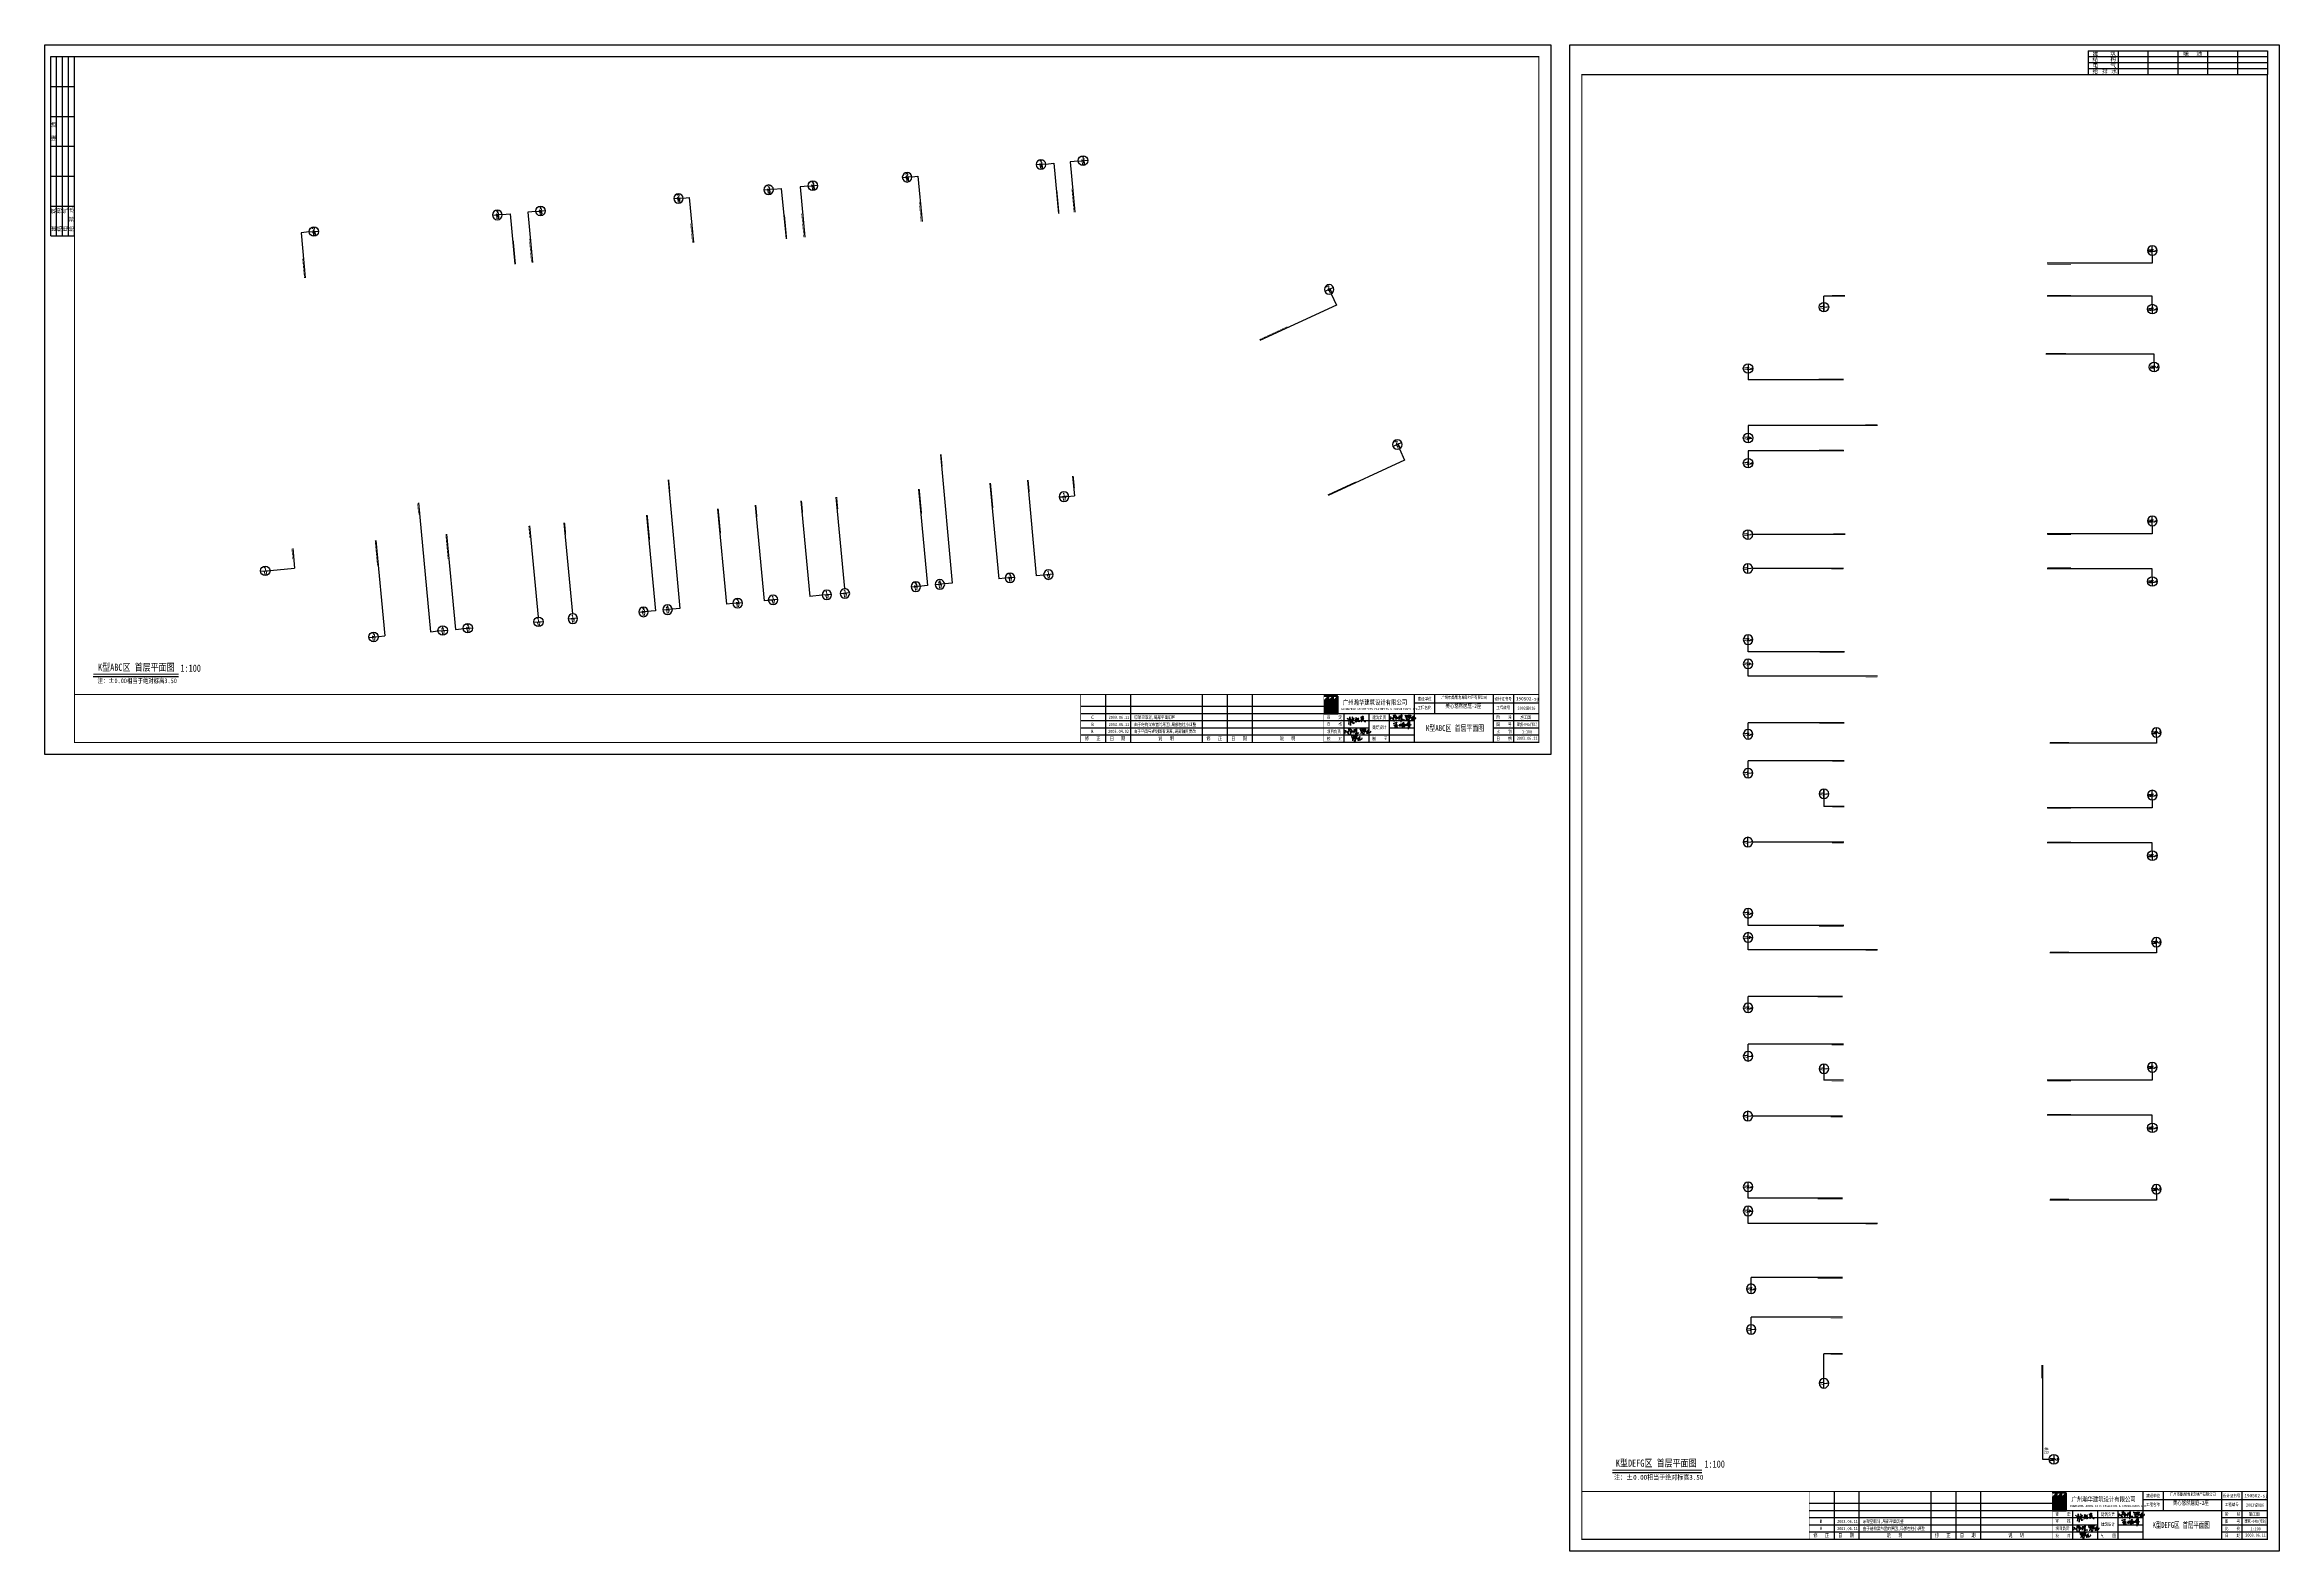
# Paper-space layout 'Layout1' of a CAD drawing. Extents: x -68884 to 118216, y -83827 to 42273.
import ezdxf
from ezdxf.enums import TextEntityAlignment as Align

# ---------------------------------------------------------------- set-up
doc = ezdxf.new("R2010")
doc.units = 0
doc.header["$LTSCALE"] = 1000
doc.header["$MEASUREMENT"] = 0
doc.layers.get('0').update_dxf_attribs({"linetype": 'CONTINUOUS'})
for name, color, linetype in [('3', 3, 'CONTINUOUS'), ('COL-FILL', 8, 'CONTINUOUS'), ('KD-N', 7, 'CONTINUOUS'), ('LK', 3, 'CONTINUOUS'), ('NAME', 2, 'CONTINUOUS'), ('PUB-D', 3, 'CONTINUOUS'), ('PUB_DIM', 3, 'CONTINUOUS'), ('PUB_TEXT', 7, 'CONTINUOUS'), ('PUB_TITLE', 7, 'CONTINUOUS'), ('SUR', 3, 'CONTINUOUS'), ('TEXT', 7, 'CONTINUOUS'), ('TK-A1$0$TEXT', 7, 'CONTINUOUS'), ('WWCOLUMN', 6, 'CONTINUOUS'), ('图标', 7, 'CONTINUOUS'), ('图框', 7, 'CONTINUOUS')]:
    doc.layers.add(name, color=color, linetype=linetype)
doc.styles.add('-宋体', font='SimSun.ttf')
doc.styles.add('-黑体', font='SIMHEI.TTF')
doc.styles.add('COMP', font='COMPLEX', dxfattribs={"bigfont": 'hztxt'})
doc.styles.add('HZ', font='txt', dxfattribs={"bigfont": 'hztxt'})
doc.styles.add('PMK', font='SIMPLEX.shx', dxfattribs={"width": 0.8, "height": 500, "bigfont": 'hzpmk.shx'})

# ---------------------------------------------------------------- blocks, each defined once
blk = doc.blocks.new('_LABEL1')
for p, q in [((-150, 20), (-75, 20)), ((-150, 20), (-150, 0)), ((-125, 20), (-125, 0)), ((-100, 20), (-100, 0)), ((-75, 20), (-75, 0)), ((-75, 20), (-75, 0)), ((-75, 20), (0, 20)), ((-50, 20), (-50, 0)), ((-25, 20), (-25, 0)), ((0, 20), (0, 0)), ((-150, 15), (-75, 15)), ((-150, 10), (-75, 10)), ((-150, 5), (-75, 5)), ((-150, 0), (-75, 0)), ((-75, 15), (0, 15)), ((-75, 10), (0, 10)), ((-75, 5), (0, 5)), ((-75, 0), (0, 0))]:
    blk.add_line(p, q)
at = {"style": 'HZ'}
for s, p in [('建   筑', (-146.4, 15.6)), ('暖  通', (-70.3, 15.7)), ('结   构', (-146.4, 10.9)), ('给 排 水', (-146.4, 0.7)), ('电   气', (-146.4, 5.6))]:
    blk.add_text(s, height=3.51, dxfattribs=at).set_placement(p)
blk = doc.blocks.new('A$C5CAC2B14')
at = {"layer": 'LK', "color": 1}
for p, q in [((0, 16800), (12000, 16800)), ((0, 16800), (0, 15600)), ((0, 15600), (12000, 15600))]:
    blk.add_line(p, q, dxfattribs=at)
at = {"layer": 'LK', "color": 251}
for p, q in [((3840, 15600), (0, 11760)), ((0, 11760), (0, 0)), ((3840, 15600), (3840, 0)), ((7920, 15600), (4080, 11760)), ((4080, 11760), (4080, 0)), ((7920, 15600), (7920, 0)), ((12000, 15600), (8160, 11760)), ((8160, 11760), (8160, 0)), ((12000, 15600), (12000, 0)), ((0, 0), (3840, 0)), ((4080, 0), (7920, 0)), ((8160, 0), (12000, 0))]:
    blk.add_line(p, q, dxfattribs=at)
at = {"layer": 'LK', "color": 1}
blk.add_solid([(0, 15600), (0, 16800), (12000, 15600), (12000, 16800)], dxfattribs=at)
at = {"layer": 'LK', "color": 251}
for points in [[(0, 11760), (3840, 15600), (0, 0), (3840, 0)], [(4080, 11760), (7920, 15600), (4080, 0), (7920, 0)], [(8160, 11760), (12000, 15600), (8160, 0), (12000, 0)]]:
    blk.add_solid(points, dxfattribs=at)
blk = doc.blocks.new('A$C61DA7AE2')
at = {"layer": 'WWCOLUMN', "xscale": 0.1178571428571429, "yscale": 0.1178571428571429, "zscale": 0.1178571428571429}
blk.add_blockref('A$C5CAC2B14', (0, 0), dxfattribs=at)
blk = doc.blocks.new('_LABEL2')
at = {"layer": 'PUB_TITLE'}
for p, q in [((-104, 0), (-104, 40)), ((-87, 24), (-87, 40)), ((-38, 0), (-38, 40)), ((-21, 0), (-21, 40)), ((0, 24), (-180, 24)), ((-163, 0), (-163, 24)), ((-142, 0), (-142, 24)), ((-125, 0), (-125, 24)), ((0, 33), (-104, 33)), ((-104, 18), (-180, 18)), ((-142, 12), (-180, 12)), ((-104, 6), (-180, 6)), ((0, 0), (-180, 0)), ((-104, 12), (-125, 12)), ((0, 18), (-38, 18)), ((0, 12), (-38, 12)), ((0, 6), (-38, 6))]:
    blk.add_line(p, q, dxfattribs=at)
at = {"layer": 'PUB_TITLE', "const_width": 0.3}
blk.add_lwpolyline([(0, 40), (-180, 40), (-180, 0)], dxfattribs=at)
at = {"layer": 'PUB_TITLE', "xscale": 0.008082480419459503, "yscale": 0.008082480419459503, "zscale": 0.008082480419459503}
blk.add_blockref('A$C61DA7AE2', (-179.8, 24), dxfattribs=at)
at = {"layer": 'PUB_TITLE', "style": '-黑体'}
for s, height, width, p in [('建设单位', 2.6, 0.8, (-101.4, 35.2)), ('设计证书号', 2.6, 0.8, (-37.2, 35.2)), ('190502-sj', 2.8, 0.95, (-19.2, 35.2)), ('审    定', 2.6, 0.8, (-177.4, 19.7)), ('广州瀚华建筑设计有限公司', 4, 0.8, (-164, 31.6)), ('建筑负责', 2.6, 0.8, (-139.4, 19.6)), ('工程名称', 2.6, 0.8, (-101.6, 27.8)), ('工程编号', 2.6, 0.8, (-35.6, 27.8)), ('阶    段', 2.6, 0.8, (-35.4, 19.9)), ('项目负责', 2.6, 0.8, (-177.4, 7.8)), ('校    对', 2.6, 0.8, (-177.4, 1.8)), ('审    核', 2.6, 0.8, (-177.4, 14)), ('制    图', 2.6, 0.8, (-139.4, 1.8)), ('建筑设计', 2.6, 0.8, (-139.3, 11.3)), ('图    号', 2.6, 0.8, (-35.5, 13.8)), ('比    例', 2.6, 0.8, (-35.5, 7.7)), ('日    期', 2.6, 0.8, (-35.5, 1.9))]:
    blk.add_text(s, height=height, dxfattribs=dict(at, width=width)).set_placement(p)
blk.add_text('GUANGZHOU ARCHITECTS ENGINEERS & CONSULTANTS LTD.', height=1.7, dxfattribs=at).set_placement((-165.5, 27.1))
blk = doc.blocks.new('A$C7B453039')
at = {"layer": 'TEXT', "color": 2}
for points in [[(0, 445, -0.2015939), (65, 412, 0.4637309)], [(114, 300, 0.1263203), (35, 334, 0.0574006), (359, 389, 0.3284221), (308, 405, 0.0516055), (209, 311, 0.6364074), (233, 306, -0.0500382), (321, 331, -0.0996459), (255, 264, 0.0510289), (350, 307, -1.6742938), (360, 263, 0.0490397), (446, 309, -0.9065464), (461, 293, 0), (423, 236, -0.0322035), (634, 363, 0.5927933), (604, 371, 0.2541305), (544, 315, 0.5130779), (587, 280, -0.0444004), (622, 286, 0.0576152), (513, 228, -0.1338106), (599, 233, -1.2029437), (593, 219, 0.04985), (472, 163, 0.46488), (507, 145, 0.2042354), (774, 249, 1.119123), (749, 269, 1.8240364)], [(36, 435, 0.0590142), (247, 445, -0.0498361), (429, 455, 0.0853325), (268, 0, 0.129778), (163, 254, -0.872687)], [(126, 323, 0.016452), (96, 96, 32.1009597)]]:
    blk.add_lwpolyline(points, format="xyb", dxfattribs=at)
blk = doc.blocks.new('签名')
at = {"layer": '图标', "color": 2}
for points in [[(-441, 315), (-395, 318), (-310, 348), (-228, 375), (-155, 396), (-105, 407), (-142, 393), (-159, 372), (-183, 300), (-202, 194), (-214, 106), (-233, 48), (-257, 64), (-301, 100), (-345, 156), (-332, 177), (-286, 203), (-206, 215), (-144, 214), (-110, 199), (-96, 187), (-98, 174), (-118, 141), (-160, 97), (-194, 71), (-279, 17), (-308, -3), (-265, -5), (-207, 2), (-155, 14), (-103, 22), (-45, 29)], [(91, 265), (104, 250), (105, 229), (100, 207), (86, 183), (47, 130), (37, 118), (34, 114), (45, 117), (81, 138), (112, 154), (153, 172), (182, 183), (240, 206), (271, 213), (274, 214), (272, 215), (244, 220), (226, 224), (215, 232), (213, 248)], [(428, 265), (437, 247), (437, 228), (434, 213), (427, 185), (419, 159), (413, 141), (396, 82), (382, 51), (372, 31), (365, 19), (364, 12), (372, 18), (394, 45), (407, 58), (428, 74), (447, 86), (469, 86), (489, 71), (500, 54), (505, 48), (512, 50), (524, 59), (534, 76), (541, 88), (560, 127), (572, 150), (586, 172), (598, 189), (620, 217), (639, 236), (652, 242), (658, 240), (662, 230), (666, 209), (652, 146), (642, 119), (628, 101), (625, 100), (629, 118), (651, 162), (675, 205), (695, 234), (721, 258), (734, 260), (746, 254), (752, 241), (753, 208), (742, 180), (734, 164), (719, 141), (702, 130), (698, 143), (700, 160), (705, 181), (718, 212), (732, 242), (740, 265), (767, 315), (784, 338), (798, 361), (814, 380), (825, 395), (838, 412), (854, 430), (866, 453), (868, 479), (869, 476), (870, 434), (857, 354), (849, 284), (833, 179), (828, 118), (825, 61), (823, 18), (825, -15), (828, -153), (830, -169)], [(902, 459), (908, 472), (907, 493), (908, 495), (915, 484), (930, 462), (938, 418), (938, 379), (941, 288), (939, 223), (939, 147), (937, 88), (936, 59), (937, 26), (940, -1), (939, -13), (936, -19), (923, -13), (890, 23), (850, 77), (804, 133), (777, 167), (762, 197), (764, 227), (784, 246), (818, 265), (856, 276), (899, 280), (946, 273), (954, 267), (948, 251), (926, 230), (895, 204), (863, 180), (840, 163), (815, 147), (795, 134), (788, 121), (795, 121), (808, 122), (825, 126), (849, 132), (871, 139), (897, 149), (914, 155), (935, 163), (960, 173), (991, 186), (1027, 199), (1057, 209), (1067, 212)]]:
    blk.add_spline(points, degree=3, dxfattribs=at)
for points, knots in [([(207, 302), (210, 300), (216, 294), (216, 282), (215, 264), (214, 238), (198, 196), (179, 151), (150, 98), (126, 67), (124, 62), (117, 52), (114, 49)], [0, 0, 0, 0, 11.2171571, 23.3527299, 35.3893313, 65.6282964, 99.1620595, 170.9351678, 213.5157097, 274.0186735, 280.1299836, 282.4483081, 282.4483081, 282.4483081, 282.4483081]), ([(153, 104), (158, 111), (170, 121), (198, 133), (228, 139), (243, 117), (256, 98), (257, 83), (261, 72), (270, 84), (285, 104), (310, 139), (336, 192), (355, 259), (379, 311), (393, 341), (406, 365), (419, 389), (430, 405), (439, 430), (441, 389), (420, 370), (415, 334), (417, 311), (433, 302), (451, 305), (463, 314), (478, 309), (466, 288), (456, 266), (443, 240), (429, 225), (417, 212), (397, 202), (375, 193), (358, 192), (349, 193), (346, 193)], [341.931015, 341.931015, 341.931015, 341.931015, 369.0322005, 404.070337, 429.7780404, 449.4969983, 476.893568, 495.9843937, 498.4289212, 508.1008411, 537.3001791, 572.187584, 627.9233942, 718.5184428, 776.6677515, 799.6512799, 818.9772703, 857.4203125, 875.9060308, 891.1973698, 904.5644478, 954.9906102, 988.7048809, 1006.7334274, 1021.179112, 1036.034796, 1058.7199211, 1064.1052756, 1075.9040815, 1111.8393224, 1150.0564344, 1158.9486338, 1173.3295975, 1203.0861125, 1225.608082, 1241.1646851, 1253.2650342, 1253.2650342, 1253.2650342, 1253.2650342]), ([(284, 55), (283, 55), (283, 55), (304, 53), (332, 63), (366, 72), (419, 101), (481, 115), (513, 126), (545, 129), (532, 138), (521, 139), (502, 151), (492, 167), (481, 176), (479, 178)], [718.5554703, 718.5554703, 718.5554703, 718.5554703, 722.1052008, 724.5721007, 773.2724579, 813.7626128, 850.6857572, 946.6721547, 974.6193118, 991.1935302, 996.5237443, 1011.6868607, 1026.8231425, 1059.415828, 1068.3084794, 1068.3084794, 1068.3084794, 1068.3084794]), ([(341, 216), (341, 210), (341, 192), (338, 171), (336, 151), (334, 135), (334, 122), (330, 100), (345, 109), (353, 120), (365, 137), (374, 151), (389, 169), (410, 191), (436, 220), (468, 233), (499, 243), (525, 243), (545, 240), (551, 229), (551, 216), (542, 204), (533, 190), (513, 170), (478, 135), (444, 109), (405, 91)], [0, 0, 0, 0, 20.3410628, 51.5810354, 65.4518453, 80.6013487, 96.6534492, 113.3994475, 120.2447482, 144.0204415, 158.2874421, 176.7129731, 191.5227189, 227.1413179, 271.5719331, 302.9174156, 334.326793, 364.2493154, 380.7106208, 390.3544892, 399.9226106, 415.0181553, 432.4554199, 452.3747595, 497.2179721, 581.914764, 581.914764, 581.914764, 581.914764])]:
    blk.add_open_spline(points, degree=3, knots=knots, dxfattribs=at)
blk = doc.blocks.new('WHM签名')
at = {"layer": 'TEXT'}
blk.add_blockref('签名', (733, 74), dxfattribs=at)
blk = doc.blocks.new('A$C3D917E56')
at = {"layer": 'TEXT', "color": 2}
for points in [[(171, 2014), (229, 1981), (278, 1915), (311, 1857), (344, 1758), (361, 1493), (386, 1675), (394, 1807), (419, 2122), (460, 1898), (477, 1774), (485, 1576), (485, 1460), (485, 1410), (527, 1592)], [(535, 1791), (593, 1874), (684, 1973), (759, 2006), (783, 1989), (767, 1965), (734, 1915), (568, 1683), (643, 1725), (692, 1782), (742, 1849), (643, 2089), (618, 2130), (626, 1956), (634, 1840), (651, 1600), (792, 1642), (800, 1609), (783, 1592), (734, 1567), (701, 1551)], [(876, 1910), (897, 1904), (921, 1910), (1002, 1958), (1044, 1994), (999, 2006), (972, 2018), (927, 2072), (942, 2018), (945, 1973), (957, 1880), (960, 1793), (963, 1687), (942, 1690), (933, 1711), (903, 1775), (912, 1781), (933, 1793), (1017, 1877), (1077, 1955), (1077, 1970), (1113, 1973), (1131, 1997), (1164, 2018), (1179, 2021), (1182, 2009), (1155, 1988), (1095, 1922), (1098, 1910), (1098, 1892), (1077, 1811), (1053, 1775), (1020, 1727), (1023, 1751)], [(1116, 1883), (1137, 1901), (1167, 1907), (1188, 1913), (1179, 1898), (1152, 1877), (1116, 1844), (1089, 1820), (1128, 1823), (1155, 1847), (1195, 1856), (1216, 1865), (1195, 1844), (1149, 1814), (1122, 1796), (1116, 1787), (1119, 1742), (1119, 1721), (1131, 1714), (1170, 1739), (1213, 1781), (1249, 1826), (1249, 1844), (1237, 1844)], [(1315, 2090), (1336, 2084), (1363, 2084), (1420, 2117), (1486, 2174), (1516, 2174), (1543, 2165), (1537, 2138), (1537, 2108), (1531, 2090), (1510, 2069), (1396, 2018), (1387, 2030), (1378, 2060), (1369, 2063), (1381, 1994), (1381, 1940), (1381, 1892), (1378, 1856), (1375, 1802), (1384, 1748), (1396, 1742), (1411, 1739), (1441, 1760), (1468, 1790), (1486, 1853), (1486, 1880), (1483, 1904), (1456, 1901), (1405, 1898), (1483, 1901), (1483, 1910), (1513, 1919), (1546, 1931), (1589, 1961), (1592, 1973), (1580, 1976), (1564, 1985), (1504, 2003), (1489, 2009), (1486, 2018), (1489, 1994), (1498, 1970), (1513, 1934), (1543, 1886), (1580, 1829), (1634, 1766), (1673, 1739), (1718, 1714), (1742, 1724), (1754, 1754), (1751, 1778), (1745, 1808)], [(3791, 1882), (3860, 1978), (3933, 2111)], [(4775, 2283), (4758, 1970)], [(10, 744), (78, 841), (152, 974)], [(994, 1146), (976, 833)], [(1173, 1802), (1192, 1796), (1201, 1787), (1216, 1766), (1240, 1721)]]:
    blk.add_lwpolyline(points, dxfattribs=at)
for points in [[(3781, 2125, 0.2246861), (3835, 2125, -0.4778784), (3880, 2112, -0.5372596)], [(3939, 2003, 0.5965445), (3977, 2006, -0.0528609), (4152, 2106, -0.0172052), (3992, 1903, -0.0963168), (4065, 1959, -0.3995248), (4090, 1892, 0.008987), (4076, 1824, 0.7084523), (4133, 1791, -0.0609948), (4275, 1809, 0.4853723), (4304, 1847), (4307, 1924)], [(4083, 2238, -0.3333326), (4107, 2275, -0.2638449), (4113, 2247, 0.1565375), (4092, 2133, 0.1211545), (4244, 2227, 0.4501574), (4241, 2262, -0.0734337), (4202, 2325, 0.097747), (4165, 2092, 0.063774)], [(4212, 2040), (4312, 2082), (4383, 2110), (4338, 2079, 0.0148553), (4265, 2025, 0.8583699), (4267, 1993, 0.3106426), (4303, 2040, 0.5740948), (4325, 2022, -0.007139), (4362, 2047, -0.1352712), (4364, 2016, -0.0591953), (4264, 1924, 21.1205452)], [(4328, 2217, -0.0047235), (4274, 2152, 0.8285529), (4293, 2155, -0.1569335), (4345, 2167, -1.0248222), (4342, 2147, -0.0615572), (4259, 2076, -0.3810379)], [(4336, 1985, 0.1053758), (4402, 2055, -0.5601966)], [(4407, 2077), (4394, 2026), (4387, 1953), (4399, 1955), (4414, 2009, -0.2198396), (4458, 2085, -0.2197964), (4465, 2051, 0.1242431), (4465, 1985, -0.4374835), (4513, 2049, 0.0751563), (4606, 2115, 3.7288762)], [(4656, 2179, 0.0958063), (4610, 2076, -0.0604341), (4512, 1866, 1.8016342)], [(4656, 2179, 0.0259881), (4543, 2168, 1.1458822), (4552, 2147, -0.1749078), (4590, 2135, -0.3647172), (4562, 2079, -0.1646751), (4520, 1992, 0.6819178), (4529, 1973, -0.5196304), (4549, 1942, -80.1015226)], [(4661, 2163, -0.2301431), (4792, 2263, -7.4731563)], [(4739, 2333, 0.0457421), (4707, 1684, 4.7712337)], [(4779, 2001), (4758, 1970, 0.1043561), (4714, 1892, -0.0316631), (4742, 1878, -0.0057043), (4839, 1914, -0.2575077), (4978, 1901, -0.2654112), (4913, 1885, 0.0134555), (4725, 1807, 4.6801304)], [(4764, 2088, 0.5371491), (4731, 2014, 0.5840955), (4758, 1970, 0.2114973)], [(4766, 2127, 1.1094213), (4743, 2193, 0.1232018), (4735, 2090, 0.8038476), (4764, 2088, -0.1618854), (4758, 1970, -5.9016031)], [(0, 988, 0.2246861), (54, 988, -0.4778784), (99, 975, -0.5372596)], [(158, 866, 0.5965445), (196, 869, -0.0528609), (371, 969, -0.0172052), (210, 766, -0.0963168), (284, 822, -0.3995248), (309, 755, 0.008987), (295, 687, 0.7084523), (352, 654, -0.0609948), (493, 672, 0.4853723), (523, 710), (526, 787)], [(302, 1101, -0.3333326), (326, 1138, -0.2638449), (332, 1110, 0.1565375), (310, 996, 0.1211545), (463, 1090, 0.4501574), (460, 1125, -0.0734337), (421, 1188, 0.097747), (384, 955, 0.063774)], [(430, 903), (531, 945), (602, 973), (557, 942, 0.0148553), (484, 888, 0.8583699), (486, 856, 0.3106426), (521, 903, 0.5740948), (544, 885, -0.007139), (580, 910, -0.1352712), (583, 879, -0.0591953), (483, 787, 21.1205452)], [(547, 1080, -0.0047235), (493, 1015, 0.8285529), (512, 1018, -0.1569335), (563, 1030, -1.0248222), (561, 1010, -0.0615572), (478, 939, -0.3810379)], [(555, 848, 0.1053758), (621, 918, -0.5601966)], [(625, 940), (613, 889), (606, 815), (618, 818), (633, 872, -0.2198396), (677, 948, -0.2197964), (683, 914, 0.1242431), (683, 848, -0.4374835), (732, 912, 0.0751563), (825, 978, 3.7288762)], [(875, 1042, 0.0958063), (829, 939, -0.0604341), (731, 729, 1.8016342)], [(875, 1042, 0.0259881), (761, 1031, 1.1458822), (771, 1010, -0.1749078), (809, 998, -0.3647172), (781, 941, -0.1646751), (739, 855, 0.6819178), (747, 836, -0.5196304), (768, 805, -80.1015226)], [(880, 1026, -0.2301431), (1011, 1126, -7.4731563)], [(954, 1188, 0.0457421), (922, 539, 4.7712337)], [(998, 864), (976, 833, 0.1043561), (933, 755, -0.0316631), (961, 741, -0.0057043), (1058, 777, -0.2575077), (1197, 764, -0.2654112), (1131, 748, 0.0134555), (944, 670, 4.6801304)], [(983, 951, 0.5371491), (950, 877, 0.5840955), (976, 833, 0.2114973)], [(985, 989, 1.1094213), (962, 1056, 0.1232018), (953, 953, 0.8038476), (983, 951, -0.1618854), (976, 833, -5.9016031)]]:
    blk.add_lwpolyline(points, format="xyb", dxfattribs=at)
at = {"layer": 'PUB-D', "ltscale": 2}
blk.add_blockref('WHM签名', (3760, 1185), dxfattribs=at)
at = {"layer": 'SUR', "xscale": 1.2, "yscale": 1.2, "zscale": 1.2}
for p in [(5031, 1722), (1250, 584)]:
    blk.add_blockref('A$C7B453039', p, dxfattribs=at)
at = {"layer": 'TEXT', "color": 7, "xscale": 1.2, "yscale": 1.2, "zscale": 1.2}
blk.add_blockref('A$C7B453039', (530, 0), dxfattribs=at)
blk = doc.blocks.new('_INDEX')
blk.add_line((-0.5, 0), (0.5, 0))
blk.add_circle((0, 0), 0.5)
at = {"style": 'COMP'}
for tag, width, p, p2 in [('1', 2.333333, (-0.17, 0.05), (0.17, 0.05)), ('-', 1.166667, (-0.17, -0.39), (0.17, -0.39))]:
    blk.add_attdef(tag, text='', height=0.34, dxfattribs=dict(at, width=width)).set_placement(p, p2, align=Align.FIT)
blk = doc.blocks.new('_LABEL3')
at = {"layer": 'PUB_TITLE'}
for p, q in [((2083, 4000), (2083, 0)), ((4166, 4000), (4166, 0)), ((10180, 4000), (10180, 0)), ((12263, 4000), (12263, 0)), ((14346, 4000), (14346, 0)), ((20360, 3000), (0, 3000)), ((20360, 2400), (0, 2400)), ((20360, 1800), (0, 1800)), ((20360, 1200), (0, 1200)), ((20360, 600), (0, 600))]:
    blk.add_line(p, q, dxfattribs=at)
at = {"layer": 'PUB_TITLE', "const_width": 30}
for points in [[(20360, 4000), (0, 4000)], [(0, 4000), (0, 0)]]:
    blk.add_lwpolyline(points, dxfattribs=at)
at = {"layer": 'PUB_TITLE', "style": '-黑体', "width": 0.8}
for s, p in [('修   正', (347, 183)), ('日   期', (2430, 183)), ('说   明', (6488, 183)), ('修   正', (10527, 183)), ('日   期', (12610, 183)), ('说   明', (16668, 183))]:
    blk.add_text(s, height=312.4, dxfattribs=at).set_placement(p)
blk = doc.blocks.new('A$C6D5A32DE')
at = {"layer": 'PUB_TITLE', "const_width": 30}
blk.add_lwpolyline([(77040, 4000), (0, 4000)], dxfattribs=at)
at = {"layer": '图标'}
blk.add_blockref('_LABEL3', (77040, 0), dxfattribs=at)

psp = doc.layouts.get("Layout1")

# ---------------------------------------------------------------- linework, layer by layer
at = {"layer": 'PUB_DIM'}
for p, q in [((14927, 32283), (15596, 32345)), ((15596, 32345), (15986, 28135)), ((17654, 32536), (16985, 32474)), ((16985, 32474), (17376, 28264)), ((-7875, 30169), (-7207, 30231)), ((-7207, 30231), (-6816, 26020)), ((-4968, 30436), (-5636, 30374)), ((-5636, 30374), (-5245, 26164)), ((3721, 31217), (4220, 31264)), ((4220, 31264), (4571, 27484)), ((-30584, 28062), (-29915, 28124)), ((-29915, 28124), (-29525, 23913)), ((-27770, 28322), (-28438, 28260)), ((-28438, 28260), (-28047, 24049)), ((-15423, 29442), (-14924, 29489)), ((-14924, 29489), (-14573, 25709)), ((-46746, 26599), (-47414, 26537)), ((-47414, 26537), (-47062, 22751)), ((107582, 24646), (107582, 23975)), ((107582, 23975), (98789, 23975)), ((38828, 21431), (39266, 20483)), ((80087, 19908), (80087, 21229)), ((81843, 21229), (80087, 21229)), ((107582, 21217), (98789, 21217)), ((107582, 20546), (107582, 21217)), ((39266, 20483), (32859, 17520)), ((107729, 16368), (98679, 16368)), ((107729, 15697), (107729, 16368)), ((73737, 14773), (73737, 14225)), ((81733, 14225), (73737, 14225)), ((84566, 10398), (73737, 10398)), ((73737, 10398), (73737, 9756)), ((6107, 7980), (7108, -2802)), ((44979, 7496), (38572, 4533)), ((44541, 8444), (44979, 7496)), ((73737, 8284), (73737, 7550)), ((81750, 8284), (73737, 8284)), ((-16695, 5866), (-15694, -4916)), ((13400, 5823), (14142, -2171)), ((17180, 6153), (17331, 4525)), ((-37593, 3927), (-36592, -6855)), ((-5574, 4084), (-4832, -3908)), ((-2630, 4402), (-1919, -3255)), ((4286, 5083), (5036, -2994)), ((10254, 5568), (10997, -2441)), ((16060, 4407), (17331, 4525)), ((-28284, 2000), (-27575, -5633)), ((-25410, 2266), (-24702, -5368)), ((-18487, 2889), (-17745, -5107)), ((-12547, 3439), (-11805, -4555)), ((-9399, 3731), (-8657, -4263)), ((107582, 2012), (107582, 1341)), ((-48115, 98), (-47963, -1533)), ((-41145, 787), (-40403, -7209)), ((-35229, 1303), (-34490, -6660)), ((81871, 1269), (74120, 1269)), ((107582, 1341), (98789, 1341)), ((-50019, -1724), (-47963, -1533)), ((81717, -1567), (74121, -1567)), ((107582, -1583), (98789, -1583)), ((107582, -2254), (107582, -1583)), ((5036, -2994), (4305, -3062)), ((7108, -2802), (6469, -2861)), ((11542, -2390), (10997, -2441)), ((14758, -2114), (14142, -2171)), ((-17745, -5107), (-18476, -5174)), ((-15694, -4916), (-16333, -4975)), ((-11260, -4505), (-11805, -4555)), ((-8042, -4206), (-8657, -4263)), ((-3795, -3812), (-4832, -3908)), ((-40948, -7259), (-40403, -7209)), ((-36592, -6855), (-35953, -6795)), ((-34490, -6660), (-33759, -6592)), ((73738, -8554), (73738, -7820)), ((81802, -8554), (73738, -8554)), ((73738, -10590), (73738, -9948)), ((84567, -10590), (73738, -10590)), ((81785, -14495), (73738, -14495)), ((73738, -15043), (73738, -14495)), ((107925, -16198), (99008, -16198)), ((107925, -15697), (107925, -16198)), ((81785, -17677), (73738, -17677)), ((73738, -18295), (73738, -17677)), ((80088, -20029), (80088, -21499)), ((81785, -21499), (80088, -21499)), ((107582, -21605), (98789, -21605)), ((107582, -20934), (107582, -21605)), ((81751, -24467), (74121, -24467)), ((107582, -24529), (98789, -24529)), ((107582, -25200), (107582, -24529)), ((73738, -31437), (73738, -30704)), ((81751, -31438), (73738, -31437)), ((73738, -33490), (73738, -32848)), ((84567, -33490), (73738, -33490)), ((107925, -33245), (107925, -33746)), ((107925, -33746), (99008, -33746)), ((81650, -37395), (73738, -37395)), ((73738, -37943), (73738, -37395)), ((81734, -41373), (73738, -41373)), ((73738, -41991), (73738, -41373)), ((80088, -43041), (80088, -44399)), ((81734, -44399), (80088, -44399)), ((107582, -44387), (98789, -44387)), ((107582, -43716), (107582, -44387)), ((81650, -47400), (74121, -47400)), ((107582, -47312), (98789, -47312)), ((107582, -47983), (107582, -47312)), ((73738, -54258), (73738, -53524)), ((81650, -54258), (73738, -54258)), ((107925, -53924), (107925, -54426)), ((73738, -56390), (73738, -55748)), ((107925, -54426), (99008, -54425)), ((84567, -56390), (73738, -56390)), ((81650, -60906), (73991, -60906)), ((73991, -61454), (73991, -60906)), ((81650, -64241), (73991, -64241)), ((73991, -64859), (73991, -64241)), ((81650, -67299), (80088, -67299)), ((80088, -69363), (80088, -67299)), ((98397, -68242), (98397, -76129)), ((98397, -76129), (98936, -76129))]:
    psp.add_line(p, q, dxfattribs=at)
at = {"layer": 'PUB_DIM', "const_width": 40}
for points in [[(15884, 30109), (16066, 28142)], [(17114, 30223), (17296, 28256)], [(-5507, 28123), (-5325, 26156)], [(4342, 29077), (4491, 27476)], [(-14801, 27302), (-14652, 25702)], [(-6919, 27994), (-6736, 26027)], [(-47296, 24400), (-47142, 22744)], [(-29627, 25887), (-29445, 23921)], [(-28309, 26008), (-28127, 24042)], [(100765, 23895), (98789, 23895)], [(81843, 21309), (80752, 21309)], [(100765, 21297), (98789, 21297)], [(35157, 18671), (32826, 17593)], [(100343, 16448), (98679, 16448)], [(81733, 14305), (79651, 14305)], [(84566, 10478), (83568, 10478)], [(6187, 7988), (6279, 6994)], [(81750, 8364), (79668, 8364)], [(-16615, 5873), (-16523, 4880)], [(13480, 5830), (13572, 4836)], [(17260, 6160), (17352, 5167)], [(40869, 5684), (38538, 4606)], [(-37672, 3920), (-37580, 2926)], [(-9319, 3738), (-9227, 2745)], [(-5494, 4092), (-5402, 3098)], [(-2550, 4409), (-2458, 3416)], [(4365, 5090), (4558, 3017)], [(10333, 5575), (10526, 3502)], [(-28363, 1993), (-28271, 999)], [(-25331, 2273), (-25238, 1279)], [(-18407, 2896), (-18215, 822)], [(-12468, 3446), (-12275, 1372)], [(-48194, 91), (-48111, -805)], [(-41225, 779), (-41032, -1294)], [(-35309, 1295), (-35116, -778)], [(81871, 1349), (80873, 1349)], [(100764, 1261), (98789, 1261)], [(81717, -1647), (80720, -1647)], [(100764, -1503), (98789, -1503)], [(81802, -8634), (79719, -8634)], [(84567, -10670), (83569, -10670)], [(81785, -14575), (79702, -14575)], [(100616, -16118), (99008, -16118)], [(81785, -17757), (80787, -17757)], [(81785, -21579), (80787, -21579)], [(100764, -21685), (98789, -21685)], [(81751, -24547), (80753, -24547)], [(100764, -24449), (98789, -24449)], [(81751, -31518), (79668, -31518)], [(84567, -33570), (83569, -33570)], [(100616, -33666), (99008, -33666)], [(81650, -37475), (79567, -37475)], [(81734, -41453), (80736, -41453)], [(81734, -44479), (80736, -44479)], [(100764, -44467), (98789, -44467)], [(81650, -47480), (80652, -47480)], [(100764, -47232), (98789, -47232)], [(81650, -54338), (79567, -54338)], [(100615, -54345), (99008, -54345)], [(84567, -56470), (83569, -56470)], [(81650, -60986), (79567, -60986)], [(81650, -64321), (80652, -64321)], [(81650, -67379), (80652, -67379)], [(98317, -68242), (98317, -69344)]]:
    psp.add_lwpolyline(points, dxfattribs=at)
at = {"layer": 'PUB_TEXT'}
for p, q in [((-64812, -10620), (-57678, -10620)), ((62382, -77235), (69871, -77235))]:
    psp.add_line(p, q, dxfattribs=at)
at = {"layer": 'PUB_TEXT', "const_width": 75}
for points in [[(-64812, -10416), (-57678, -10416)], [(62382, -77031), (69871, -77031)]]:
    psp.add_lwpolyline(points, dxfattribs=at)
at = {"layer": 'PUB_TITLE'}
for points in [[(-68884, -17127), (-68884, 42273), (57216, 42273), (57216, -17127)], [(58816, -83827), (58816, 42273), (118216, 42273), (118216, -83827)]]:
    psp.add_lwpolyline(points, close=True, dxfattribs=at)
at = {"layer": 'PUB_TITLE', "const_width": 100}
for points in [[(-66384, -16127), (56216, -16127), (56216, 41273), (-66384, 41273)], [(59816, -82827), (117216, -82827), (117216, 39773), (59816, 39773)]]:
    psp.add_lwpolyline(points, close=True, dxfattribs=at)

# ---------------------------------------------------------------- block references
at = {"layer": 'COL-FILL'}
psp.add_blockref('A$C6D5A32DE', (-59184, -16127), dxfattribs=at)
at = {"layer": 'NAME'}
for p in [(39961, -16109), (100961, -82809)]:
    psp.add_blockref('A$C3D917E56', p, dxfattribs=at)
at = {"layer": 'PUB_DIM'}
ref = psp.add_blockref('_INDEX', (14529, 32246), dxfattribs=dict(at, xscale=-800, yscale=800, zscale=800, rotation=5.303745494381236))
ref.add_attrib('1', '3', dxfattribs={"layer": '0', "height": 272, "rotation": 5.30375, "style": 'COMP', "width": 1.5}).set_placement((14390, 32274), (14661, 32299), align=Align.FIT)
ref.add_attrib('-', '19', dxfattribs={"layer": '0', "height": 272, "rotation": 5.30375, "style": 'COMP', "width": 0.724138}).set_placement((14422, 31923), (14693, 31948), align=Align.FIT)
ref = psp.add_blockref('_INDEX', (18052, 32573), dxfattribs=dict(at, xscale=800, yscale=800, zscale=800, rotation=5.303745494998022))
ref.add_attrib('1', '3', dxfattribs={"layer": '0', "height": 272, "rotation": 5.30375, "style": 'COMP', "width": 1.5}).set_placement((17913, 32601), (18184, 32626), align=Align.FIT)
ref.add_attrib('-', '19', dxfattribs={"layer": '0', "height": 272, "rotation": 5.30375, "style": 'COMP', "width": 0.724138}).set_placement((17945, 32250), (18216, 32275), align=Align.FIT)
ref = psp.add_blockref('_INDEX', (-8273, 30132), dxfattribs=dict(at, xscale=-800, yscale=800, zscale=800, rotation=5.303745494381236))
ref.add_attrib('1', '3', dxfattribs={"layer": '0', "height": 272, "rotation": 5.30375, "style": 'COMP', "width": 1.5}).set_placement((-8412, 30159), (-8141, 30184), align=Align.FIT)
ref.add_attrib('-', '19', dxfattribs={"layer": '0', "height": 272, "rotation": 5.30375, "style": 'COMP', "width": 0.724138}).set_placement((-8380, 29808), (-8109, 29834), align=Align.FIT)
ref = psp.add_blockref('_INDEX', (-4569, 30473), dxfattribs=dict(at, xscale=800, yscale=800, zscale=800, rotation=5.303745494996735))
ref.add_attrib('1', '3', dxfattribs={"layer": '0', "height": 272, "rotation": 5.30375, "style": 'COMP', "width": 1.5}).set_placement((-4709, 30501), (-4438, 30526), align=Align.FIT)
ref.add_attrib('-', '19', dxfattribs={"layer": '0', "height": 272, "rotation": 5.30375, "style": 'COMP', "width": 0.724138}).set_placement((-4676, 30150), (-4405, 30175), align=Align.FIT)
ref = psp.add_blockref('_INDEX', (3322, 31180), dxfattribs=dict(at, xscale=-800, yscale=800, zscale=800, rotation=5.303745494381236))
ref.add_attrib('1', '2', dxfattribs={"layer": '0', "height": 272, "rotation": 5.30375, "style": 'COMP', "width": 1.5}).set_placement((3183, 31208), (3454, 31233), align=Align.FIT)
ref.add_attrib('-', '19', dxfattribs={"layer": '0', "height": 272, "rotation": 5.30375, "style": 'COMP', "width": 0.724138}).set_placement((3216, 30857), (3487, 30882), align=Align.FIT)
ref = psp.add_blockref('_INDEX', (-30982, 28025), dxfattribs=dict(at, xscale=-800, yscale=800, zscale=800, rotation=5.303745494381236))
ref.add_attrib('1', '3', dxfattribs={"layer": '0', "height": 272, "rotation": 5.30375, "style": 'COMP', "width": 1.5}).set_placement((-31121, 28052), (-30850, 28077), align=Align.FIT)
ref.add_attrib('-', '19', dxfattribs={"layer": '0', "height": 272, "rotation": 5.30375, "style": 'COMP', "width": 0.724138}).set_placement((-31089, 27702), (-30818, 27727), align=Align.FIT)
ref = psp.add_blockref('_INDEX', (-27372, 28359), dxfattribs=dict(at, xscale=800, yscale=800, zscale=800, rotation=5.303745494996735))
ref.add_attrib('1', '3', dxfattribs={"layer": '0', "height": 272, "rotation": 5.30375, "style": 'COMP', "width": 1.5}).set_placement((-27511, 28386), (-27240, 28411), align=Align.FIT)
ref.add_attrib('-', '19', dxfattribs={"layer": '0', "height": 272, "rotation": 5.30375, "style": 'COMP', "width": 0.724138}).set_placement((-27478, 28036), (-27207, 28061), align=Align.FIT)
ref = psp.add_blockref('_INDEX', (-15821, 29405), dxfattribs=dict(at, xscale=-800, yscale=800, zscale=800, rotation=5.303745494381236))
ref.add_attrib('1', '2', dxfattribs={"layer": '0', "height": 272, "rotation": 5.30375, "style": 'COMP', "width": 1.5}).set_placement((-15960, 29433), (-15689, 29458), align=Align.FIT)
ref.add_attrib('-', '19', dxfattribs={"layer": '0', "height": 272, "rotation": 5.30375, "style": 'COMP', "width": 0.724138}).set_placement((-15928, 29082), (-15657, 29107), align=Align.FIT)
ref = psp.add_blockref('_INDEX', (-46347, 26636), dxfattribs=dict(at, xscale=800, yscale=800, zscale=800, rotation=5.303745494996735))
ref.add_attrib('1', '2', dxfattribs={"layer": '0', "height": 272, "rotation": 5.30375, "style": 'COMP', "width": 1.5}).set_placement((-46487, 26664), (-46216, 26689), align=Align.FIT)
ref.add_attrib('-', '19', dxfattribs={"layer": '0', "height": 272, "rotation": 5.30375, "style": 'COMP', "width": 0.724138}).set_placement((-46454, 26313), (-46183, 26338), align=Align.FIT)
ref = psp.add_blockref('_INDEX', (107582, 25046), dxfattribs=dict(at, xscale=-800, yscale=800, zscale=800, rotation=269.9997827166276))
ref.add_attrib('1', '3', dxfattribs={"layer": '0', "height": 272, "rotation": 269.99978, "style": 'COMP', "width": 1.5}).set_placement((107622, 25182), (107622, 24910), align=Align.FIT)
ref.add_attrib('-', '19', dxfattribs={"layer": '0', "height": 272, "rotation": 269.99978, "style": 'COMP', "width": 0.724138}).set_placement((107270, 25182), (107270, 24910), align=Align.FIT)
ref = psp.add_blockref('_INDEX', (38660, 21794), dxfattribs=dict(at, xscale=-800, yscale=800, zscale=800, rotation=24.81399678491417))
ref.add_attrib('1', '2', dxfattribs={"layer": '0', "height": 272, "rotation": 24.814, "style": 'COMP', "width": 1.5}).set_placement((38520, 21773), (38767, 21887), align=Align.FIT)
ref.add_attrib('-', '19', dxfattribs={"layer": '0', "height": 272, "rotation": 24.814, "style": 'COMP', "width": 0.724138}).set_placement((38668, 21453), (38915, 21568), align=Align.FIT)
ref = psp.add_blockref('_INDEX', (80087, 20308), dxfattribs=dict(at, xscale=800, yscale=800, zscale=800, rotation=269.9997827172432))
ref.add_attrib('1', '1', dxfattribs={"layer": '0', "height": 272, "rotation": 269.99978, "style": 'COMP', "width": 2.333333}).set_placement((80127, 20444), (80127, 20172), align=Align.FIT)
ref.add_attrib('-', '17', dxfattribs={"layer": '0', "height": 272, "rotation": 269.99978, "style": 'COMP', "width": 0.724138}).set_placement((79775, 20444), (79775, 20172), align=Align.FIT)
ref = psp.add_blockref('_INDEX', (107582, 20146), dxfattribs=dict(at, xscale=800, yscale=800, zscale=800, rotation=269.9997827172432))
ref.add_attrib('1', '3', dxfattribs={"layer": '0', "height": 272, "rotation": 269.99978, "style": 'COMP', "width": 1.5}).set_placement((107622, 20282), (107622, 20010), align=Align.FIT)
ref.add_attrib('-', '19', dxfattribs={"layer": '0', "height": 272, "rotation": 269.99978, "style": 'COMP', "width": 0.724138}).set_placement((107270, 20282), (107270, 20010), align=Align.FIT)
ref = psp.add_blockref('_INDEX', (73737, 15173), dxfattribs=dict(at, xscale=800, yscale=800, zscale=800, rotation=269.9997827172432))
ref.add_attrib('1', '3', dxfattribs={"layer": '0', "height": 272, "rotation": 269.99978, "style": 'COMP', "width": 1.5}).set_placement((73777, 15309), (73777, 15037), align=Align.FIT)
ref.add_attrib('-', '17', dxfattribs={"layer": '0', "height": 272, "rotation": 269.99978, "style": 'COMP', "width": 0.724138}).set_placement((73425, 15309), (73425, 15037), align=Align.FIT)
ref = psp.add_blockref('_INDEX', (107729, 15297), dxfattribs=dict(at, xscale=800, yscale=800, zscale=800, rotation=269.9997827172432))
ref.add_attrib('1', '2', dxfattribs={"layer": '0', "height": 272, "rotation": 269.99978, "style": 'COMP', "width": 1.5}).set_placement((107769, 15433), (107769, 15161), align=Align.FIT)
ref.add_attrib('-', '19', dxfattribs={"layer": '0', "height": 272, "rotation": 269.99978, "style": 'COMP', "width": 0.724138}).set_placement((107417, 15433), (107417, 15161), align=Align.FIT)
ref = psp.add_blockref('_INDEX', (73737, 9356), dxfattribs=dict(at, xscale=800, yscale=800, zscale=800, rotation=269.9997827172432))
ref.add_attrib('1', '4', dxfattribs={"layer": '0', "height": 272, "rotation": 269.99978, "style": 'COMP', "width": 1.3125}).set_placement((73777, 9492), (73777, 9220), align=Align.FIT)
ref.add_attrib('-', '17', dxfattribs={"layer": '0', "height": 272, "rotation": 269.99978, "style": 'COMP', "width": 0.724138}).set_placement((73425, 9492), (73425, 9220), align=Align.FIT)
ref = psp.add_blockref('_INDEX', (44373, 8807), dxfattribs=dict(at, xscale=-800, yscale=800, zscale=800, rotation=24.81399678491417))
ref.add_attrib('1', '2', dxfattribs={"layer": '0', "height": 272, "rotation": 24.814, "style": 'COMP', "width": 1.5}).set_placement((44232, 8786), (44479, 8900), align=Align.FIT)
ref.add_attrib('-', '19', dxfattribs={"layer": '0', "height": 272, "rotation": 24.814, "style": 'COMP', "width": 0.724138}).set_placement((44380, 8466), (44627, 8581), align=Align.FIT)
ref = psp.add_blockref('_INDEX', (73737, 7251), dxfattribs=dict(at, xscale=800, yscale=800, zscale=800, rotation=269.9997827172432))
ref.add_attrib('1', '3', dxfattribs={"layer": '0', "height": 272, "rotation": 269.99978, "style": 'COMP', "width": 1.5}).set_placement((73777, 7387), (73777, 7115), align=Align.FIT)
ref.add_attrib('-', '17', dxfattribs={"layer": '0', "height": 272, "rotation": 269.99978, "style": 'COMP', "width": 0.724138}).set_placement((73425, 7387), (73425, 7115), align=Align.FIT)
ref = psp.add_blockref('_INDEX', (16458, 4444), dxfattribs=dict(at, xscale=-800, yscale=800, zscale=800, rotation=5.303745494381236))
ref.add_attrib('1', '1', dxfattribs={"layer": '0', "height": 272, "rotation": 5.30375, "style": 'COMP', "width": 2.333333}).set_placement((16319, 4471), (16590, 4496), align=Align.FIT)
ref.add_attrib('-', '17', dxfattribs={"layer": '0', "height": 272, "rotation": 5.30375, "style": 'COMP', "width": 0.724138}).set_placement((16352, 4120), (16623, 4146), align=Align.FIT)
ref = psp.add_blockref('_INDEX', (107582, 2412), dxfattribs=dict(at, xscale=-800, yscale=800, zscale=800, rotation=269.9997827166276))
ref.add_attrib('1', '3', dxfattribs={"layer": '0', "height": 272, "rotation": 269.99978, "style": 'COMP', "width": 1.5}).set_placement((107622, 2548), (107622, 2276), align=Align.FIT)
ref.add_attrib('-', '19', dxfattribs={"layer": '0', "height": 272, "rotation": 269.99978, "style": 'COMP', "width": 0.724138}).set_placement((107270, 2548), (107270, 2276), align=Align.FIT)
ref = psp.add_blockref('_INDEX', (73720, 1269), dxfattribs=dict(at, xscale=800, yscale=800, zscale=800, rotation=269.9997827172432))
ref.add_attrib('1', '1', dxfattribs={"layer": '0', "height": 272, "rotation": 269.99978, "style": 'COMP', "width": 2.333333}).set_placement((73760, 1405), (73760, 1133), align=Align.FIT)
ref.add_attrib('-', '17', dxfattribs={"layer": '0', "height": 272, "rotation": 269.99978, "style": 'COMP', "width": 0.724138}).set_placement((73408, 1405), (73408, 1133), align=Align.FIT)
ref = psp.add_blockref('_INDEX', (-50417, -1761), dxfattribs=dict(at, xscale=800, yscale=800, zscale=800, rotation=5.303745494996735))
ref.add_attrib('1', '1', dxfattribs={"layer": '0', "height": 272, "rotation": 5.30375, "style": 'COMP', "width": 2.333333}).set_placement((-50556, -1734), (-50285, -1709), align=Align.FIT)
ref.add_attrib('-', '17', dxfattribs={"layer": '0', "height": 272, "rotation": 5.30375, "style": 'COMP', "width": 0.724138}).set_placement((-50524, -2084), (-50253, -2059), align=Align.FIT)
ref = psp.add_blockref('_INDEX', (15156, -2077), dxfattribs=dict(at, xscale=-800, yscale=800, zscale=800, rotation=5.303745494381236))
ref.add_attrib('1', '1', dxfattribs={"layer": '0', "height": 272, "rotation": 5.30375, "style": 'COMP', "width": 2.333333}).set_placement((15017, -2050), (15288, -2025), align=Align.FIT)
ref.add_attrib('-', '17', dxfattribs={"layer": '0', "height": 272, "rotation": 5.30375, "style": 'COMP', "width": 0.724138}).set_placement((15049, -2400), (15320, -2375), align=Align.FIT)
ref = psp.add_blockref('_INDEX', (73721, -1567), dxfattribs=dict(at, xscale=-800, yscale=800, zscale=800, rotation=269.9997827166276))
ref.add_attrib('1', '1', dxfattribs={"layer": '0', "height": 272, "rotation": 269.99978, "style": 'COMP', "width": 2.333333}).set_placement((73761, -1431), (73761, -1703), align=Align.FIT)
ref.add_attrib('-', '17', dxfattribs={"layer": '0', "height": 272, "rotation": 269.99978, "style": 'COMP', "width": 0.724138}).set_placement((73409, -1431), (73409, -1703), align=Align.FIT)
ref = psp.add_blockref('_INDEX', (-3397, -3775), dxfattribs=dict(at, xscale=-800, yscale=800, zscale=800, rotation=5.303745494381236))
ref.add_attrib('1', '1', dxfattribs={"layer": '0', "height": 272, "rotation": 5.30375, "style": 'COMP', "width": 2.333333}).set_placement((-3536, -3748), (-3265, -3722), align=Align.FIT)
ref.add_attrib('-', '17', dxfattribs={"layer": '0', "height": 272, "rotation": 5.30375, "style": 'COMP', "width": 0.724138}).set_placement((-3504, -4098), (-3233, -4073), align=Align.FIT)
ref = psp.add_blockref('_INDEX', (-1882, -3653), dxfattribs=dict(at, xscale=-800, yscale=800, zscale=800, rotation=5.303745494381236))
ref.add_attrib('1', '1', dxfattribs={"layer": '0', "height": 272, "rotation": 5.30375, "style": 'COMP', "width": 2.333333}).set_placement((-2021, -3626), (-1750, -3601), align=Align.FIT)
ref.add_attrib('-', '17', dxfattribs={"layer": '0', "height": 272, "rotation": 5.30375, "style": 'COMP', "width": 0.724138}).set_placement((-1988, -3976), (-1718, -3951), align=Align.FIT)
ref = psp.add_blockref('_INDEX', (4053, -3085), dxfattribs=dict(at, xscale=-800, yscale=800, zscale=800, rotation=5.303745494381236))
ref.add_attrib('1', '3', dxfattribs={"layer": '0', "height": 272, "rotation": 5.30375, "style": 'COMP', "width": 1.5}).set_placement((3914, -3058), (4185, -3033), align=Align.FIT)
ref.add_attrib('-', '17', dxfattribs={"layer": '0', "height": 272, "rotation": 5.30375, "style": 'COMP', "width": 0.724138}).set_placement((3946, -3408), (4217, -3383), align=Align.FIT)
ref = psp.add_blockref('_INDEX', (6071, -2898), dxfattribs=dict(at, xscale=-800, yscale=800, zscale=800, rotation=5.303745494381236))
ref.add_attrib('1', '4', dxfattribs={"layer": '0', "height": 272, "rotation": 5.30375, "style": 'COMP', "width": 1.3125}).set_placement((5932, -2871), (6202, -2846), align=Align.FIT)
ref.add_attrib('-', '17', dxfattribs={"layer": '0', "height": 272, "rotation": 5.30375, "style": 'COMP', "width": 0.724138}).set_placement((5964, -3221), (6235, -3196), align=Align.FIT)
ref = psp.add_blockref('_INDEX', (11941, -2353), dxfattribs=dict(at, xscale=-800, yscale=800, zscale=800, rotation=5.303745494381236))
ref.add_attrib('1', '3', dxfattribs={"layer": '0', "height": 272, "rotation": 5.30375, "style": 'COMP', "width": 1.5}).set_placement((11801, -2326), (12072, -2301), align=Align.FIT)
ref.add_attrib('-', '17', dxfattribs={"layer": '0', "height": 272, "rotation": 5.30375, "style": 'COMP', "width": 0.724138}).set_placement((11834, -2676), (12105, -2651), align=Align.FIT)
ref = psp.add_blockref('_INDEX', (107582, -2654), dxfattribs=dict(at, xscale=800, yscale=800, zscale=800, rotation=269.9997827172432))
ref.add_attrib('1', '3', dxfattribs={"layer": '0', "height": 272, "rotation": 269.99978, "style": 'COMP', "width": 1.5}).set_placement((107622, -2518), (107622, -2790), align=Align.FIT)
ref.add_attrib('-', '19', dxfattribs={"layer": '0', "height": 272, "rotation": 269.99978, "style": 'COMP', "width": 0.724138}).set_placement((107270, -2518), (107270, -2790), align=Align.FIT)
ref = psp.add_blockref('_INDEX', (-27538, -6031), dxfattribs=dict(at, xscale=800, yscale=800, zscale=800, rotation=5.303745494996735))
ref.add_attrib('1', '1', dxfattribs={"layer": '0', "height": 272, "rotation": 5.30375, "style": 'COMP', "width": 2.333333}).set_placement((-27677, -6004), (-27406, -5979), align=Align.FIT)
ref.add_attrib('-', '17', dxfattribs={"layer": '0', "height": 272, "rotation": 5.30375, "style": 'COMP', "width": 0.724138}).set_placement((-27645, -6355), (-27374, -6329), align=Align.FIT)
ref = psp.add_blockref('_INDEX', (-24665, -5766), dxfattribs=dict(at, xscale=-800, yscale=800, zscale=800, rotation=5.303745494381236))
ref.add_attrib('1', '1', dxfattribs={"layer": '0', "height": 272, "rotation": 5.30375, "style": 'COMP', "width": 2.333333}).set_placement((-24804, -5739), (-24533, -5714), align=Align.FIT)
ref.add_attrib('-', '17', dxfattribs={"layer": '0', "height": 272, "rotation": 5.30375, "style": 'COMP', "width": 0.724138}).set_placement((-24771, -6089), (-24500, -6064), align=Align.FIT)
ref = psp.add_blockref('_INDEX', (-18749, -5200), dxfattribs=dict(at, xscale=-800, yscale=800, zscale=800, rotation=5.303745494381236))
ref.add_attrib('1', '3', dxfattribs={"layer": '0', "height": 272, "rotation": 5.30375, "style": 'COMP', "width": 1.5}).set_placement((-18888, -5173), (-18617, -5147), align=Align.FIT)
ref.add_attrib('-', '17', dxfattribs={"layer": '0', "height": 272, "rotation": 5.30375, "style": 'COMP', "width": 0.724138}).set_placement((-18856, -5523), (-18585, -5498), align=Align.FIT)
ref = psp.add_blockref('_INDEX', (-16731, -5012), dxfattribs=dict(at, xscale=-800, yscale=800, zscale=800, rotation=5.303745494381236))
ref.add_attrib('1', '4', dxfattribs={"layer": '0', "height": 272, "rotation": 5.30375, "style": 'COMP', "width": 1.3125}).set_placement((-16871, -4985), (-16600, -4960), align=Align.FIT)
ref.add_attrib('-', '17', dxfattribs={"layer": '0', "height": 272, "rotation": 5.30375, "style": 'COMP', "width": 0.724138}).set_placement((-16838, -5336), (-16567, -5311), align=Align.FIT)
ref = psp.add_blockref('_INDEX', (-10862, -4468), dxfattribs=dict(at, xscale=-800, yscale=800, zscale=800, rotation=5.303745494381236))
ref.add_attrib('1', '3', dxfattribs={"layer": '0', "height": 272, "rotation": 5.30375, "style": 'COMP', "width": 1.5}).set_placement((-11001, -4440), (-10730, -4415), align=Align.FIT)
ref.add_attrib('-', '17', dxfattribs={"layer": '0', "height": 272, "rotation": 5.30375, "style": 'COMP', "width": 0.724138}).set_placement((-10968, -4791), (-10697, -4766), align=Align.FIT)
ref = psp.add_blockref('_INDEX', (-7898, -4192), dxfattribs=dict(at, xscale=-800, yscale=800, zscale=800, rotation=5.303745494381236))
ref.add_attrib('1', '1', dxfattribs={"layer": '0', "height": 272, "rotation": 5.30375, "style": 'COMP', "width": 2.333333}).set_placement((-8037, -4165), (-7766, -4140), align=Align.FIT)
ref.add_attrib('-', '17', dxfattribs={"layer": '0', "height": 272, "rotation": 5.30375, "style": 'COMP', "width": 0.724138}).set_placement((-8004, -4516), (-7734, -4490), align=Align.FIT)
ref = psp.add_blockref('_INDEX', (-41346, -7296), dxfattribs=dict(at, xscale=800, yscale=800, zscale=800, rotation=5.303745494996735))
ref.add_attrib('1', '3', dxfattribs={"layer": '0', "height": 272, "rotation": 5.30375, "style": 'COMP', "width": 1.5}).set_placement((-41486, -7269), (-41215, -7244), align=Align.FIT)
ref.add_attrib('-', '17', dxfattribs={"layer": '0', "height": 272, "rotation": 5.30375, "style": 'COMP', "width": 0.724138}).set_placement((-41453, -7619), (-41182, -7594), align=Align.FIT)
ref = psp.add_blockref('_INDEX', (-35554, -6758), dxfattribs=dict(at, xscale=800, yscale=800, zscale=800, rotation=5.303745494996735))
ref.add_attrib('1', '4', dxfattribs={"layer": '0', "height": 272, "rotation": 5.30375, "style": 'COMP', "width": 1.3125}).set_placement((-35693, -6731), (-35423, -6706), align=Align.FIT)
ref.add_attrib('-', '17', dxfattribs={"layer": '0', "height": 272, "rotation": 5.30375, "style": 'COMP', "width": 0.724138}).set_placement((-35661, -7082), (-35390, -7057), align=Align.FIT)
ref = psp.add_blockref('_INDEX', (-33459, -6564), dxfattribs=dict(at, xscale=800, yscale=800, zscale=800, rotation=5.303745494996735))
ref.add_attrib('1', '3', dxfattribs={"layer": '0', "height": 272, "rotation": 5.30375, "style": 'COMP', "width": 1.5}).set_placement((-33598, -6537), (-33327, -6512), align=Align.FIT)
ref.add_attrib('-', '17', dxfattribs={"layer": '0', "height": 272, "rotation": 5.30375, "style": 'COMP', "width": 0.724138}).set_placement((-33565, -6887), (-33295, -6862), align=Align.FIT)
ref = psp.add_blockref('_INDEX', (73738, -7521), dxfattribs=dict(at, xscale=-800, yscale=800, zscale=800, rotation=269.9997827166276))
ref.add_attrib('1', '3', dxfattribs={"layer": '0', "height": 272, "rotation": 269.99978, "style": 'COMP', "width": 1.5}).set_placement((73778, -7385), (73778, -7657), align=Align.FIT)
ref.add_attrib('-', '17', dxfattribs={"layer": '0', "height": 272, "rotation": 269.99978, "style": 'COMP', "width": 0.724138}).set_placement((73426, -7385), (73426, -7657), align=Align.FIT)
ref = psp.add_blockref('_INDEX', (73738, -9548), dxfattribs=dict(at, xscale=-800, yscale=800, zscale=800, rotation=269.9997827166276))
ref.add_attrib('1', '4', dxfattribs={"layer": '0', "height": 272, "rotation": 269.99978, "style": 'COMP', "width": 1.3125}).set_placement((73778, -9412), (73778, -9684), align=Align.FIT)
ref.add_attrib('-', '17', dxfattribs={"layer": '0', "height": 272, "rotation": 269.99978, "style": 'COMP', "width": 0.724138}).set_placement((73426, -9412), (73426, -9684), align=Align.FIT)
ref = psp.add_blockref('_INDEX', (107925, -15297), dxfattribs=dict(at, xscale=-800, yscale=800, zscale=800, rotation=269.9997827166276))
ref.add_attrib('1', '2', dxfattribs={"layer": '0', "height": 272, "rotation": 269.99978, "style": 'COMP', "width": 1.5}).set_placement((107965, -15161), (107965, -15433), align=Align.FIT)
ref.add_attrib('-', '19', dxfattribs={"layer": '0', "height": 272, "rotation": 269.99978, "style": 'COMP', "width": 0.724138}).set_placement((107613, -15161), (107613, -15433), align=Align.FIT)
ref = psp.add_blockref('_INDEX', (73738, -15443), dxfattribs=dict(at, xscale=-800, yscale=800, zscale=800, rotation=269.9997827166276))
ref.add_attrib('1', '3', dxfattribs={"layer": '0', "height": 272, "rotation": 269.99978, "style": 'COMP', "width": 1.5}).set_placement((73778, -15307), (73778, -15579), align=Align.FIT)
ref.add_attrib('-', '17', dxfattribs={"layer": '0', "height": 272, "rotation": 269.99978, "style": 'COMP', "width": 0.724138}).set_placement((73426, -15307), (73426, -15579), align=Align.FIT)
ref = psp.add_blockref('_INDEX', (73738, -18695), dxfattribs=dict(at, xscale=-800, yscale=800, zscale=800, rotation=269.9997827166276))
ref.add_attrib('1', '1', dxfattribs={"layer": '0', "height": 272, "rotation": 269.99978, "style": 'COMP', "width": 2.333333}).set_placement((73778, -18559), (73778, -18831), align=Align.FIT)
ref.add_attrib('-', '17', dxfattribs={"layer": '0', "height": 272, "rotation": 269.99978, "style": 'COMP', "width": 0.724138}).set_placement((73426, -18559), (73426, -18831), align=Align.FIT)
ref = psp.add_blockref('_INDEX', (80088, -20429), dxfattribs=dict(at, xscale=-800, yscale=800, zscale=800, rotation=269.9997827166276))
ref.add_attrib('1', '1', dxfattribs={"layer": '0', "height": 272, "rotation": 269.99978, "style": 'COMP', "width": 2.333333}).set_placement((80128, -20293), (80128, -20565), align=Align.FIT)
ref.add_attrib('-', '17', dxfattribs={"layer": '0', "height": 272, "rotation": 269.99978, "style": 'COMP', "width": 0.724138}).set_placement((79776, -20293), (79776, -20565), align=Align.FIT)
ref = psp.add_blockref('_INDEX', (107582, -20534), dxfattribs=dict(at, xscale=-800, yscale=800, zscale=800, rotation=269.9997827166276))
ref.add_attrib('1', '3', dxfattribs={"layer": '0', "height": 272, "rotation": 269.99978, "style": 'COMP', "width": 1.5}).set_placement((107622, -20398), (107622, -20670), align=Align.FIT)
ref.add_attrib('-', '19', dxfattribs={"layer": '0', "height": 272, "rotation": 269.99978, "style": 'COMP', "width": 0.724138}).set_placement((107270, -20398), (107270, -20670), align=Align.FIT)
ref = psp.add_blockref('_INDEX', (73721, -24467), dxfattribs=dict(at, xscale=-800, yscale=800, zscale=800, rotation=269.9997827166276))
ref.add_attrib('1', '1', dxfattribs={"layer": '0', "height": 272, "rotation": 269.99978, "style": 'COMP', "width": 2.333333}).set_placement((73761, -24331), (73761, -24603), align=Align.FIT)
ref.add_attrib('-', '17', dxfattribs={"layer": '0', "height": 272, "rotation": 269.99978, "style": 'COMP', "width": 0.724138}).set_placement((73409, -24331), (73409, -24603), align=Align.FIT)
ref = psp.add_blockref('_INDEX', (107582, -25600), dxfattribs=dict(at, xscale=800, yscale=800, zscale=800, rotation=269.9997827172432))
ref.add_attrib('1', '3', dxfattribs={"layer": '0', "height": 272, "rotation": 269.99978, "style": 'COMP', "width": 1.5}).set_placement((107622, -25464), (107622, -25736), align=Align.FIT)
ref.add_attrib('-', '19', dxfattribs={"layer": '0', "height": 272, "rotation": 269.99978, "style": 'COMP', "width": 0.724138}).set_placement((107270, -25464), (107270, -25736), align=Align.FIT)
ref = psp.add_blockref('_INDEX', (73738, -30421), dxfattribs=dict(at, xscale=-800, yscale=800, zscale=800, rotation=269.9997827166276))
ref.add_attrib('1', '3', dxfattribs={"layer": '0', "height": 272, "rotation": 269.99978, "style": 'COMP', "width": 1.5}).set_placement((73778, -30285), (73778, -30557), align=Align.FIT)
ref.add_attrib('-', '17', dxfattribs={"layer": '0', "height": 272, "rotation": 269.99978, "style": 'COMP', "width": 0.724138}).set_placement((73426, -30285), (73426, -30557), align=Align.FIT)
ref = psp.add_blockref('_INDEX', (73738, -32448), dxfattribs=dict(at, xscale=-800, yscale=800, zscale=800, rotation=269.9997827166276))
ref.add_attrib('1', '4', dxfattribs={"layer": '0', "height": 272, "rotation": 269.99978, "style": 'COMP', "width": 1.3125}).set_placement((73778, -32312), (73778, -32584), align=Align.FIT)
ref.add_attrib('-', '17', dxfattribs={"layer": '0', "height": 272, "rotation": 269.99978, "style": 'COMP', "width": 0.724138}).set_placement((73426, -32312), (73426, -32584), align=Align.FIT)
ref = psp.add_blockref('_INDEX', (107925, -32845), dxfattribs=dict(at, xscale=-800, yscale=800, zscale=800, rotation=269.9997827166276))
ref.add_attrib('1', '2', dxfattribs={"layer": '0', "height": 272, "rotation": 269.99978, "style": 'COMP', "width": 1.5}).set_placement((107965, -32709), (107965, -32981), align=Align.FIT)
ref.add_attrib('-', '19', dxfattribs={"layer": '0', "height": 272, "rotation": 269.99978, "style": 'COMP', "width": 0.724138}).set_placement((107613, -32709), (107613, -32981), align=Align.FIT)
ref = psp.add_blockref('_INDEX', (73738, -38343), dxfattribs=dict(at, xscale=-800, yscale=800, zscale=800, rotation=269.9997827166276))
ref.add_attrib('1', '3', dxfattribs={"layer": '0', "height": 272, "rotation": 269.99978, "style": 'COMP', "width": 1.5}).set_placement((73778, -38207), (73778, -38479), align=Align.FIT)
ref.add_attrib('-', '17', dxfattribs={"layer": '0', "height": 272, "rotation": 269.99978, "style": 'COMP', "width": 0.724138}).set_placement((73426, -38207), (73426, -38479), align=Align.FIT)
ref = psp.add_blockref('_INDEX', (73738, -42391), dxfattribs=dict(at, xscale=-800, yscale=800, zscale=800, rotation=269.9997827166276))
ref.add_attrib('1', '1', dxfattribs={"layer": '0', "height": 272, "rotation": 269.99978, "style": 'COMP', "width": 2.333333}).set_placement((73778, -42255), (73778, -42527), align=Align.FIT)
ref.add_attrib('-', '17', dxfattribs={"layer": '0', "height": 272, "rotation": 269.99978, "style": 'COMP', "width": 0.724138}).set_placement((73426, -42255), (73426, -42527), align=Align.FIT)
ref = psp.add_blockref('_INDEX', (107582, -43316), dxfattribs=dict(at, xscale=-800, yscale=800, zscale=800, rotation=269.9997827166276))
ref.add_attrib('1', '3', dxfattribs={"layer": '0', "height": 272, "rotation": 269.99978, "style": 'COMP', "width": 1.5}).set_placement((107622, -43180), (107622, -43452), align=Align.FIT)
ref.add_attrib('-', '19', dxfattribs={"layer": '0', "height": 272, "rotation": 269.99978, "style": 'COMP', "width": 0.724138}).set_placement((107270, -43180), (107270, -43452), align=Align.FIT)
ref = psp.add_blockref('_INDEX', (80088, -43441), dxfattribs=dict(at, xscale=-800, yscale=800, zscale=800, rotation=269.9997827166276))
ref.add_attrib('1', '1', dxfattribs={"layer": '0', "height": 272, "rotation": 269.99978, "style": 'COMP', "width": 2.333333}).set_placement((80128, -43305), (80128, -43577), align=Align.FIT)
ref.add_attrib('-', '17', dxfattribs={"layer": '0', "height": 272, "rotation": 269.99978, "style": 'COMP', "width": 0.724138}).set_placement((79776, -43305), (79776, -43577), align=Align.FIT)
ref = psp.add_blockref('_INDEX', (73721, -47400), dxfattribs=dict(at, xscale=-800, yscale=800, zscale=800, rotation=269.9997827166276))
ref.add_attrib('1', '1', dxfattribs={"layer": '0', "height": 272, "rotation": 269.99978, "style": 'COMP', "width": 2.333333}).set_placement((73761, -47264), (73761, -47536), align=Align.FIT)
ref.add_attrib('-', '17', dxfattribs={"layer": '0', "height": 272, "rotation": 269.99978, "style": 'COMP', "width": 0.724138}).set_placement((73409, -47264), (73409, -47536), align=Align.FIT)
ref = psp.add_blockref('_INDEX', (107582, -48383), dxfattribs=dict(at, xscale=800, yscale=800, zscale=800, rotation=269.9997827172432))
ref.add_attrib('1', '3', dxfattribs={"layer": '0', "height": 272, "rotation": 269.99978, "style": 'COMP', "width": 1.5}).set_placement((107622, -48247), (107622, -48519), align=Align.FIT)
ref.add_attrib('-', '19', dxfattribs={"layer": '0', "height": 272, "rotation": 269.99978, "style": 'COMP', "width": 0.724138}).set_placement((107270, -48247), (107270, -48519), align=Align.FIT)
ref = psp.add_blockref('_INDEX', (73738, -53321), dxfattribs=dict(at, xscale=-800, yscale=800, zscale=800, rotation=269.9997827166276))
ref.add_attrib('1', '3', dxfattribs={"layer": '0', "height": 272, "rotation": 269.99978, "style": 'COMP', "width": 1.5}).set_placement((73778, -53185), (73778, -53457), align=Align.FIT)
ref.add_attrib('-', '17', dxfattribs={"layer": '0', "height": 272, "rotation": 269.99978, "style": 'COMP', "width": 0.724138}).set_placement((73426, -53185), (73426, -53457), align=Align.FIT)
ref = psp.add_blockref('_INDEX', (107925, -53524), dxfattribs=dict(at, xscale=-800, yscale=800, zscale=800, rotation=269.9997827166276))
ref.add_attrib('1', '2', dxfattribs={"layer": '0', "height": 272, "rotation": 269.99978, "style": 'COMP', "width": 1.5}).set_placement((107965, -53388), (107965, -53660), align=Align.FIT)
ref.add_attrib('-', '19', dxfattribs={"layer": '0', "height": 272, "rotation": 269.99978, "style": 'COMP', "width": 0.724138}).set_placement((107613, -53388), (107613, -53660), align=Align.FIT)
ref = psp.add_blockref('_INDEX', (73738, -55348), dxfattribs=dict(at, xscale=-800, yscale=800, zscale=800, rotation=269.9997827166276))
ref.add_attrib('1', '4', dxfattribs={"layer": '0', "height": 272, "rotation": 269.99978, "style": 'COMP', "width": 1.3125}).set_placement((73778, -55212), (73778, -55484), align=Align.FIT)
ref.add_attrib('-', '17', dxfattribs={"layer": '0', "height": 272, "rotation": 269.99978, "style": 'COMP', "width": 0.724138}).set_placement((73426, -55212), (73426, -55484), align=Align.FIT)
ref = psp.add_blockref('_INDEX', (73991, -61854), dxfattribs=dict(at, xscale=-800, yscale=800, zscale=800, rotation=269.9997827166276))
ref.add_attrib('1', '3', dxfattribs={"layer": '0', "height": 272, "rotation": 269.99978, "style": 'COMP', "width": 1.5}).set_placement((74031, -61718), (74031, -61990), align=Align.FIT)
ref.add_attrib('-', '17', dxfattribs={"layer": '0', "height": 272, "rotation": 269.99978, "style": 'COMP', "width": 0.724138}).set_placement((73679, -61718), (73679, -61990), align=Align.FIT)
ref = psp.add_blockref('_INDEX', (73991, -65259), dxfattribs=dict(at, xscale=-800, yscale=800, zscale=800, rotation=269.9997827166276))
ref.add_attrib('1', '1', dxfattribs={"layer": '0', "height": 272, "rotation": 269.99978, "style": 'COMP', "width": 2.333333}).set_placement((74031, -65123), (74031, -65395), align=Align.FIT)
ref.add_attrib('-', '17', dxfattribs={"layer": '0', "height": 272, "rotation": 269.99978, "style": 'COMP', "width": 0.724138}).set_placement((73679, -65123), (73679, -65395), align=Align.FIT)
ref = psp.add_blockref('_INDEX', (80088, -69763), dxfattribs=dict(at, xscale=-800, yscale=800, zscale=800, rotation=269.9997827166276))
ref.add_attrib('1', '1', dxfattribs={"layer": '0', "height": 272, "rotation": 269.99978, "style": 'COMP', "width": 2.333333}).set_placement((80128, -69627), (80128, -69899), align=Align.FIT)
ref.add_attrib('-', '17', dxfattribs={"layer": '0', "height": 272, "rotation": 269.99978, "style": 'COMP', "width": 0.724138}).set_placement((79776, -69627), (79776, -69899), align=Align.FIT)
ref = psp.add_blockref('_INDEX', (99336, -76129), dxfattribs=dict(at, xscale=800, yscale=800, zscale=800, rotation=269.9997827172432))
ref.add_attrib('1', '2', dxfattribs={"layer": '0', "height": 272, "rotation": 269.99978, "style": 'COMP', "width": 1.5}).set_placement((99376, -75993), (99376, -76265), align=Align.FIT)
ref.add_attrib('-', '19', dxfattribs={"layer": '0', "height": 272, "rotation": 269.99978, "style": 'COMP', "width": 0.724138}).set_placement((99024, -75993), (99024, -76265), align=Align.FIT)
at = {"layer": 'PUB_TITLE', "xscale": 100, "yscale": 100, "zscale": 100, "rotation": 90}
psp.add_blockref('_LABEL1', (-66384, 41273), dxfattribs=at)
at = {"layer": 'PUB_TITLE', "xscale": 100, "yscale": 100, "zscale": 100}
for name, p in [('_LABEL1', (117216, 39773)), ('_LABEL2', (56216, -16127)), ('_LABEL2', (117216, -82827))]:
    psp.add_blockref(name, p, dxfattribs=at)
at = {"layer": '图标'}
psp.add_blockref('_LABEL3', (78855, -82827), dxfattribs=at)

# ---------------------------------------------------------------- texts
at = {"layer": '3', "color": 7, "style": '-宋体'}
for width, p in [(0.8, (-64461, -11164)), (0.9, (62515, -77832))]:
    psp.add_text('注：%%p0.00相当于绝对标高3.50', height=400, dxfattribs=dict(at, width=width)).set_placement(p)
at = {"layer": 'KD-N', "style": 'PMK', "width": 0.75}
psp.add_text('参见', height=286, rotation=269.99978, dxfattribs=at).set_placement((98529, -75113))
at = {"layer": 'PUB_TEXT', "style": '-宋体', "width": 0.8}
for s, p in [('K型ABC区 首层平面图', (-64418, -10131)), ('1:100', (-57517, -10210)), ('K型DEFG区 首层平面图', (62669, -76746)), ('1:100', (70082, -76825))]:
    psp.add_text(s, height=600, dxfattribs=at).set_placement(p)
at = {"layer": 'PUB_TITLE', "style": '-黑体', "width": 0.8}
for p in [(54803, -15372), (115803, -82072)]:
    psp.add_text('1:100', height=259.8, dxfattribs=at).set_placement(p)
at = {"layer": 'TK-A1$0$TEXT', "style": '-黑体'}
for s, width, p in [('K型ABC区 首层平面图', 0.7, (46771, -15176)), ('K型DEFG区 首层平面图', 0.65, (107618, -81876))]:
    psp.add_text(s, height=500, dxfattribs=dict(at, width=width)).set_placement(p)
at = {"layer": '图框', "style": '-黑体', "width": 0.75}
for p in [(51884, -12481), (112884, -79181)]:
    psp.add_text('广州市番禺瑞峰房地产有限公司', height=260, dxfattribs=at).set_placement(p, align=Align.RIGHT)
at = {"layer": '图框', "ltscale": 10, "style": '-黑体', "width": 0.75}
for p in [(51399, -13246), (112309, -79946)]:
    psp.add_text('美心悠然居庭-2座', height=350, dxfattribs=at).set_placement(p, align=Align.RIGHT)
at = {"layer": '图框', "style": '-黑体'}
for s, height, width, p in [('2002设016', 263.7, 0.8, (54434, -13391)), ('2003.06.11', 263.7, 0.8, (20199, -14156)), ('2003.06.11', 263.7, 0.8, (20199, -14756)), ('原架空取消,局部平面调整', 263.67, 0.8, (22339, -14156)), ('由于结构梁布置的原因,局部包柱小调整', 263.67, 0.8, (22339, -14756)), ('建施-04a(修C)', 263.7, 0.65, (54393, -14743)), ('施工图', 263.7, 0.8, (54675, -14153)), ('2003.04.02', 263.7, 0.8, (20167, -15326)), ('由于平面与规划图有误差,局部轴网更改', 263.67, 0.8, (22307, -15326)), ('2003.06.11', 263.7, 0.8, (54374, -15905)), ('2002设016', 263.7, 0.8, (115434, -80091)), ('2003.06.11', 263.7, 0.8, (81199, -81456)), ('2003.06.11', 263.7, 0.8, (81199, -82056)), ('原架空取消,局部平面调整', 263.67, 0.8, (83339, -81456)), ('由于结构梁布置的原因,局部包柱小调整', 263.67, 0.8, (83339, -82056)), ('建施-04b(修B)', 263.7, 0.7, (115305, -81443)), ('施工图', 263.7, 0.8, (115675, -80853)), ('2003.06.11', 263.7, 0.8, (115374, -82605))]:
    psp.add_text(s, height=height, dxfattribs=dict(at, width=width)).set_placement(p)
for s, p in [('C', (18734, -14156)), ('B', (18734, -14756)), ('A', (18703, -15326)), ('A', (79734, -82056)), ('B', (79734, -81456))]:
    psp.add_text(s, height=280, dxfattribs=at).set_placement(p)

# ---------------------------------------------------------------- viewports
at = {"layer": '0'}
psp.add_viewport(center=(-5084, 14573), size=(122600, 53400), view_center_point=(34686891.4, 36647981.8), view_height=53400, dxfattribs=at)
psp.add_viewport(center=(88516, -19527), size=(57400, 118600), view_center_point=(34722542.6, 36587556), view_height=118600, status=3, dxfattribs=at)

doc.saveas('drawing.dxf')
